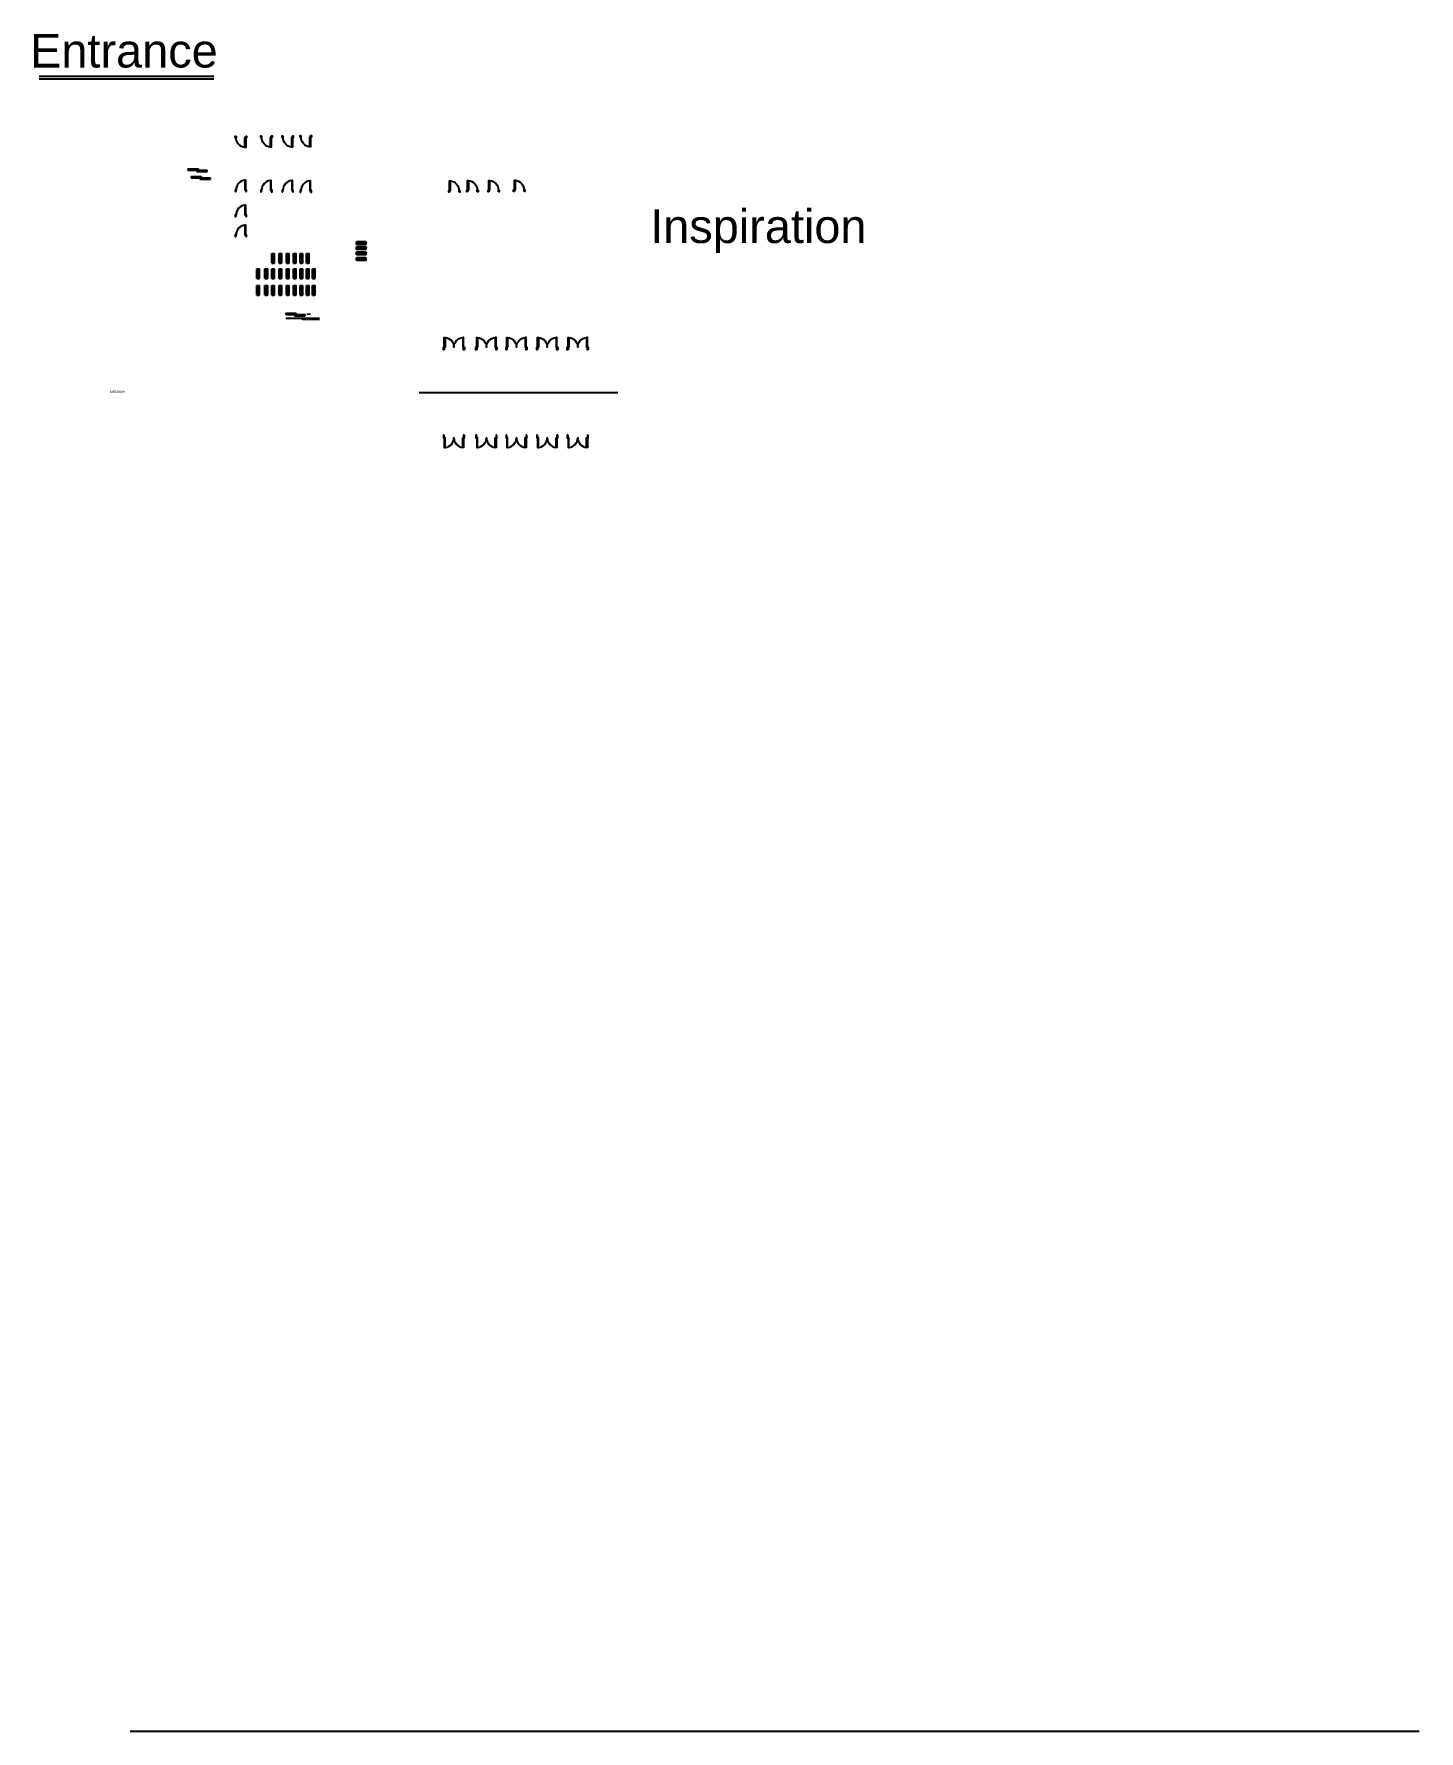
# Model space of a CAD drawing. Header units: inches. Extents: x 61297 to 163996, y 9483 to 32239.
# Drawn here: x 94277 to 99436, y 10673 to 16992 of the extents above; entities that cross this region are included whole.
import ezdxf

# ---------------------------------------------------------------- set-up
doc = ezdxf.new("R2010")
doc.units = ezdxf.units.IN
for name, color, linetype in [('door', 80, 'Continuous'), ('Doors', 230, 'Continuous'), ('Toiler Window', 30, 'Continuous')]:
    doc.layers.add(name, color=color, linetype=linetype)
doc.styles.get("Standard").update_dxf_attribs({"font": 'arial.ttf'})

msp = doc.modelspace()

# ---------------------------------------------------------------- texts
for s, p in [('Entrance', (94263.075, 16866.896)), ('Inspiration', (96572.316, 16213.407))]:
    msp.add_text(s, height=125).set_placement(p)
at = {"insert": (94559.422, 15665.356), "char_height": 10, "attachment_point": 1}
msp.add_mtext_dynamic_manual_height_columns('Entrance', width=463.5, gutter_width=1, heights=[0], dxfattribs=at)

# ---------------------------------------------------------------- blocks, each defined once
blk = doc.blocks.new('Toilet Window')
for p, q in [((82016.8, 16081.4), (82016.8, 16117.4)), ((82016.8, 16117.4), (82026.8, 16117.4)), ((82018.8, 16081.4), (82018.8, 16117.4)), ((82024.8, 16081.4), (82024.8, 16117.4)), ((82026.8, 16081.4), (82026.8, 16117.4)), ((82016.8, 16081.4), (82018.8, 16081.4)), ((82018.8, 16099.4), (82024.8, 16099.4)), ((82018.8, 16081.4), (82024.8, 16081.4)), ((82026.8, 16081.4), (82024.8, 16081.4))]:
    blk.add_line(p, q)
blk = doc.blocks.new('Door_Sing')
at = {"layer": 'Doors'}
for points in [[(-39, 0), (-39, 6), (-42, 6), (-42, 0), (-39, 0)], [(-3, 6), (-3, 42), (-6, 42), (-6, 6), (-3, 6)]]:
    blk.add_lwpolyline(points, dxfattribs=at)
blk.add_lwpolyline([(-3, 0), (0, 0), (0, 6), (-3, 6)], close=True, dxfattribs=at)
blk.add_arc((-2.8, 6), 36.1, 95.01978, 180, dxfattribs=at)

# ---------------------------------------------------------------- linework, layer by layer
for p, q in [((94297.358, 16834.765), (94946.716, 16834.765)), ((94297.358, 16824.765), (94946.716, 16824.765)), ((95712.339, 15656.675), (96451.802, 15656.675)), ((94635.663, 10672.585), (99435.663, 10672.585))]:
    msp.add_line(p, q)
at = {"layer": 'door'}
for p, q in [((94851.019, 16489.274), (94890.019, 16489.274)), ((94851.019, 16489.274), (94851.019, 16484.274)), ((94851.019, 16484.274), (94890.019, 16484.274)), ((94862.655, 16461.426), (94901.655, 16461.426)), ((94862.655, 16461.426), (94862.655, 16456.426)), ((94862.655, 16456.426), (94901.655, 16456.426)), ((94884.019, 16484.274), (94923.019, 16484.274)), ((94884.019, 16484.274), (94884.019, 16479.274)), ((94884.019, 16479.274), (94923.019, 16479.274)), ((94890.019, 16484.274), (94890.019, 16489.274)), ((94895.655, 16456.426), (94934.655, 16456.426)), ((94895.655, 16456.426), (94895.655, 16451.426)), ((94895.655, 16451.426), (94934.655, 16451.426)), ((94901.655, 16456.426), (94901.655, 16461.426)), ((94923.019, 16479.274), (94923.019, 16484.274)), ((94934.655, 16451.426), (94934.655, 16456.426)), ((95215.154, 15952.245), (95254.154, 15952.245)), ((95215.154, 15952.245), (95215.154, 15947.245)), ((95215.154, 15947.245), (95254.154, 15947.245)), ((95215.154, 15933.779), (95341.154, 15933.779)), ((95248.154, 15947.245), (95287.154, 15947.245)), ((95248.154, 15947.245), (95248.154, 15942.245)), ((95248.154, 15942.245), (95287.154, 15942.245)), ((95254.154, 15947.245), (95254.154, 15952.245)), ((95278.154, 15928.299), (95278.154, 15926.803)), ((95341.154, 15928.299), (95278.154, 15928.299)), ((95287.154, 15942.245), (95287.154, 15947.245)), ((95295.787, 15950.75), (95295.787, 15945.75)), ((95299.694, 15950.75), (95299.694, 15945.75)), ((95304.134, 15950.75), (95304.134, 15945.75))]:
    msp.add_line(p, q, dxfattribs=at)
at = {"layer": 'Doors'}
for p, q in [((95030.116, 16411.186), (95027.116, 16411.186)), ((95027.116, 16411.186), (95027.116, 16405.186)), ((95027.116, 16405.186), (95030.116, 16405.186)), ((95030.116, 16405.186), (95030.116, 16411.186)), ((95069.092, 16411.186), (95066.092, 16411.186)), ((95066.092, 16411.186), (95066.092, 16405.186)), ((95066.092, 16405.186), (95069.092, 16405.186)), ((95069.092, 16405.186), (95069.092, 16411.186))]:
    msp.add_line(p, q, dxfattribs=at)
msp.add_lwpolyline([(95066.092, 16411.186), (95066.092, 16447.186), (95063.092, 16447.186), (95063.092, 16411.186), (95066.092, 16411.186)], dxfattribs=at)
for points in [[(95805.363, 15815.402), (95802.363, 15815.402), (95802.363, 15825.402), (95805.363, 15825.402), (95805.363, 15861.402), (95808.363, 15861.402), (95808.363, 15825.402), (95805.363, 15825.402), (95805.363, 15821.402)], [(95880.316, 15815.402), (95877.316, 15815.402), (95877.316, 15819.402), (95877.316, 15825.402), (95877.316, 15861.402), (95874.316, 15861.402), (95874.316, 15825.402), (95877.316, 15825.402), (95880.316, 15825.402), (95880.316, 15819.402)], [(95926.236, 15815.402), (95923.236, 15815.402), (95923.236, 15825.402), (95926.236, 15825.402), (95926.236, 15861.402), (95929.236, 15861.402), (95929.236, 15825.402), (95926.236, 15825.402), (95926.236, 15821.402)], [(96001.189, 15815.402), (95998.189, 15815.402), (95998.189, 15819.402), (95998.189, 15825.402), (95998.189, 15861.402), (95995.189, 15861.402), (95995.189, 15825.402), (95998.189, 15825.402), (96001.189, 15825.402), (96001.189, 15819.402)], [(96038.386, 15815.402), (96035.386, 15815.402), (96035.386, 15825.402), (96038.386, 15825.402), (96038.386, 15861.402), (96041.386, 15861.402), (96041.386, 15825.402), (96038.386, 15825.402), (96038.386, 15821.402)], [(96113.339, 15815.402), (96110.339, 15815.402), (96110.339, 15819.402), (96110.339, 15825.402), (96110.339, 15861.402), (96107.339, 15861.402), (96107.339, 15825.402), (96110.339, 15825.402), (96113.339, 15825.402), (96113.339, 15819.402)], [(96153.029, 15815.402), (96150.029, 15815.402), (96150.029, 15825.402), (96153.029, 15825.402), (96153.029, 15861.402), (96156.029, 15861.402), (96156.029, 15825.402), (96153.029, 15825.402), (96153.029, 15821.402)], [(96227.982, 15815.402), (96224.982, 15815.402), (96224.982, 15819.402), (96224.982, 15825.402), (96224.982, 15861.402), (96221.982, 15861.402), (96221.982, 15825.402), (96224.982, 15825.402), (96227.982, 15825.402), (96227.982, 15819.402)], [(96266.426, 15815.402), (96263.426, 15815.402), (96263.426, 15825.402), (96266.426, 15825.402), (96266.426, 15861.402), (96269.426, 15861.402), (96269.426, 15825.402), (96266.426, 15825.402), (96266.426, 15821.402)], [(96341.379, 15815.402), (96338.379, 15815.402), (96338.379, 15819.402), (96338.379, 15825.402), (96338.379, 15861.402), (96335.379, 15861.402), (96335.379, 15825.402), (96338.379, 15825.402), (96341.379, 15825.402), (96341.379, 15819.402)], [(95805.363, 15497.947), (95802.363, 15497.947), (95802.363, 15487.947), (95805.363, 15487.947), (95805.363, 15451.947), (95808.363, 15451.947), (95808.363, 15487.947), (95805.363, 15487.947), (95805.363, 15491.947)], [(95880.316, 15497.947), (95877.316, 15497.947), (95877.316, 15493.947), (95877.316, 15487.947), (95877.316, 15451.947), (95874.316, 15451.947), (95874.316, 15487.947), (95877.316, 15487.947), (95880.316, 15487.947), (95880.316, 15493.947)], [(95926.236, 15497.947), (95923.236, 15497.947), (95923.236, 15487.947), (95926.236, 15487.947), (95926.236, 15451.947), (95929.236, 15451.947), (95929.236, 15487.947), (95926.236, 15487.947), (95926.236, 15491.947)], [(96001.189, 15497.947), (95998.189, 15497.947), (95998.189, 15493.947), (95998.189, 15487.947), (95998.189, 15451.947), (95995.189, 15451.947), (95995.189, 15487.947), (95998.189, 15487.947), (96001.189, 15487.947), (96001.189, 15493.947)], [(96038.386, 15497.947), (96035.386, 15497.947), (96035.386, 15487.947), (96038.386, 15487.947), (96038.386, 15451.947), (96041.386, 15451.947), (96041.386, 15487.947), (96038.386, 15487.947), (96038.386, 15491.947)], [(96113.339, 15497.947), (96110.339, 15497.947), (96110.339, 15493.947), (96110.339, 15487.947), (96110.339, 15451.947), (96107.339, 15451.947), (96107.339, 15487.947), (96110.339, 15487.947), (96113.339, 15487.947), (96113.339, 15493.947)], [(96153.029, 15497.947), (96150.029, 15497.947), (96150.029, 15487.947), (96153.029, 15487.947), (96153.029, 15451.947), (96156.029, 15451.947), (96156.029, 15487.947), (96153.029, 15487.947), (96153.029, 15491.947)], [(96227.982, 15497.947), (96224.982, 15497.947), (96224.982, 15493.947), (96224.982, 15487.947), (96224.982, 15451.947), (96221.982, 15451.947), (96221.982, 15487.947), (96224.982, 15487.947), (96227.982, 15487.947), (96227.982, 15493.947)], [(96266.426, 15497.947), (96263.426, 15497.947), (96263.426, 15487.947), (96266.426, 15487.947), (96266.426, 15451.947), (96269.426, 15451.947), (96269.426, 15487.947), (96266.426, 15487.947), (96266.426, 15491.947)], [(96341.379, 15497.947), (96338.379, 15497.947), (96338.379, 15493.947), (96338.379, 15487.947), (96338.379, 15451.947), (96335.379, 15451.947), (96335.379, 15487.947), (96338.379, 15487.947), (96341.379, 15487.947), (96341.379, 15493.947)]]:
    msp.add_lwpolyline(points, close=True, dxfattribs=at)
for points in [[(95808.363, 15861.402, -0.3887794), (95841.339, 15825.402, -0.3887794), (95874.316, 15861.402)], [(95929.236, 15861.402, -0.3887794), (95962.213, 15825.402, -0.3887794), (95995.189, 15861.402)], [(96041.386, 15861.402, -0.3887794), (96074.363, 15825.402, -0.3887794), (96107.339, 15861.402)], [(96156.029, 15861.402, -0.3887794), (96189.005, 15825.402, -0.3887794), (96221.982, 15861.402)], [(96269.426, 15861.402, -0.3887794), (96302.402, 15825.402, -0.3887794), (96335.379, 15861.402)], [(95808.363, 15451.947, 0.3887794), (95841.339, 15487.947, 0.3887794), (95874.316, 15451.947)], [(95929.236, 15451.947, 0.3887794), (95962.213, 15487.947, 0.3887794), (95995.189, 15451.947)], [(96041.386, 15451.947, 0.3887794), (96074.363, 15487.947, 0.3887794), (96107.339, 15451.947)], [(96156.029, 15451.947, 0.3887794), (96189.005, 15487.947, 0.3887794), (96221.982, 15451.947)], [(96269.426, 15451.947, 0.3887794), (96302.402, 15487.947, 0.3887794), (96335.379, 15451.947)]]:
    msp.add_lwpolyline(points, format="xyb", dxfattribs=at)
msp.add_arc((95066.254, 16411.186), 36.139, 95.0197754, 180, dxfattribs=at)

# ---------------------------------------------------------------- block references
at = {"xscale": -1, "rotation": 180}
for p in [(95069.092, 16611.41), (95164.089, 16612.559), (95243.34, 16612.559), (95310.703, 16614.044)]:
    msp.add_blockref('Door_Sing', p, dxfattribs=at)
for p in [(95164.089, 16404.037), (95243.34, 16404.037), (95310.703, 16402.552), (95069.092, 16312.29), (95069.092, 16237.879)]:
    msp.add_blockref('Door_Sing', p)
at = {"xscale": -1}
for p in [(95821.885, 16402.552), (95889.249, 16404.037), (95968.499, 16404.037), (96063.496, 16405.186)]:
    msp.add_blockref('Door_Sing', p, dxfattribs=at)
at = {"layer": 'Toiler Window', "rotation": 90}
for p in [(111596.283, -65809.259), (111596.283, -65828.049), (111596.283, -65847.339), (111596.283, -65868.146)]:
    msp.add_blockref('Toilet Window', p, dxfattribs=at)
at = {"layer": 'Toiler Window'}
for p in [(13091.186, 0), (13121.015, 0), (13146.749, 57.271), (13146.749, 0), (13173.77, 57.271), (13173.77, 0), (13200.791, 57.271), (13200.791, 0), (13226.848, 57.271), (13226.848, 0), (13251.617, 57.271), (13251.617, 0), (13275.043, 57.271), (13275.043, 0), (13298.375, 0), (13091.186, -62.561), (13121.015, -62.561), (13146.749, -62.561), (13173.77, -62.561), (13200.791, -62.561), (13226.848, -62.561), (13251.617, -62.561), (13275.043, -62.561), (13298.375, -62.561)]:
    msp.add_blockref('Toilet Window', p, dxfattribs=at)

msp.set_redraw_order([(e.dxf.handle, doc.entitydb.next_handle()) for e in msp.query("TEXT MTEXT ATTDEF DIMENSION ARC_DIMENSION")])  # texts and dimensions are drawn at this point

doc.saveas('drawing.dxf')
